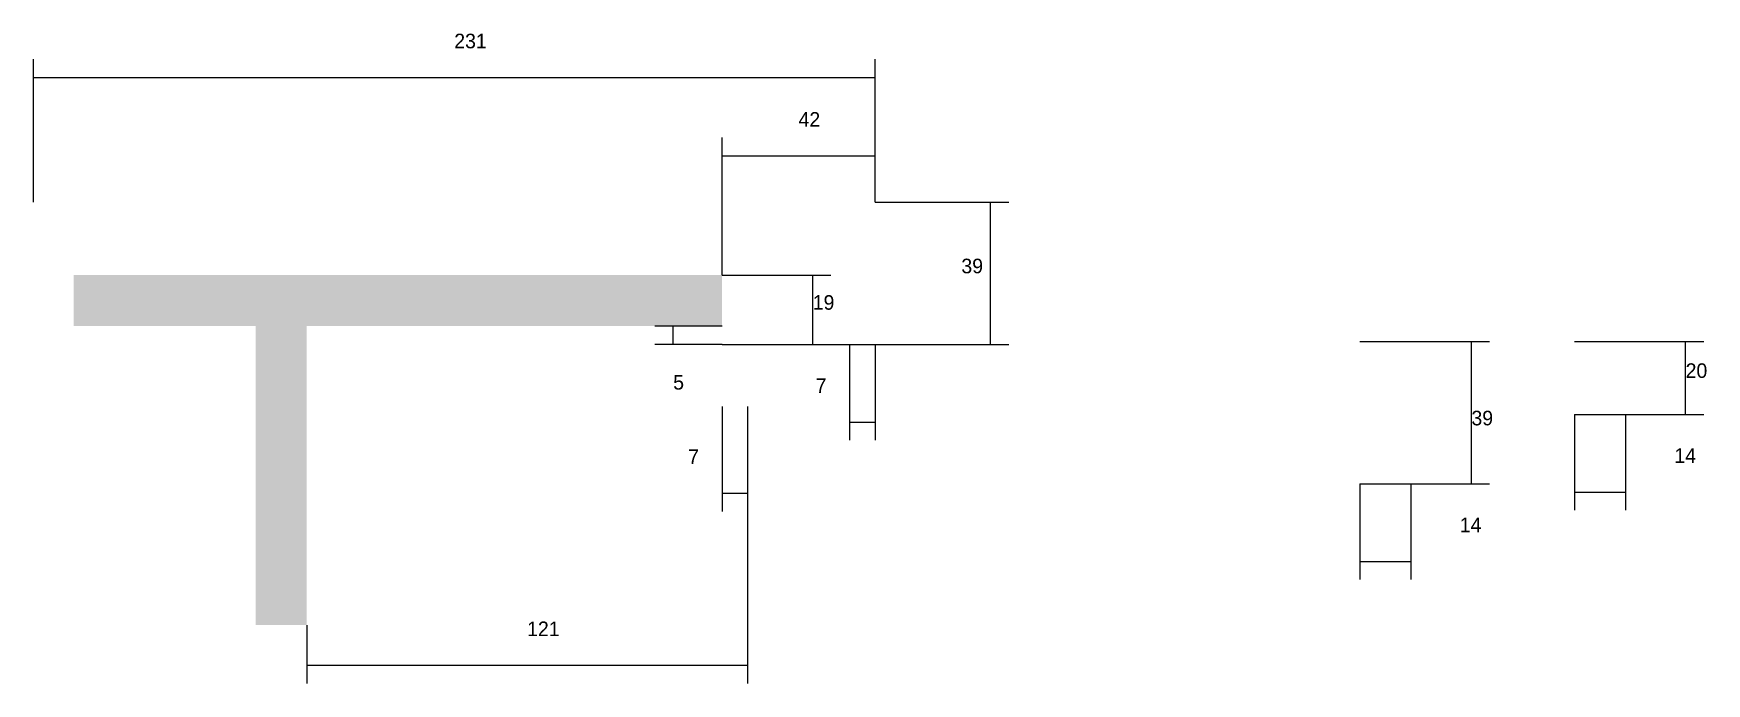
# Model space of a CAD drawing. Header units: metres. Extents: x 926 to 2758, y -5869 to -5529.
# Drawn here: x 926.3 to 1385.5, y -5707 to -5528.7 of the extents above; entities that cross this region are included whole.
import ezdxf

# ---------------------------------------------------------------- set-up
doc = ezdxf.new("R2010")
doc.units = ezdxf.units.M
doc.layers.add('COTA', color=2, linetype='Continuous')
doc.layers.add('Paineis', color=7, linetype='Continuous')

msp = doc.modelspace()

# ---------------------------------------------------------------- texts
at = {"layer": 'COTA'}
for s, p in [('231', (1041.8, -5532.8)), ('42', (1136.3, -5554.3)), ('39', (1181, -5594.5)), ('19', (1140.2, -5604.5)), ('20', (1379.8, -5623.2)), ('5', (1101.9, -5626.4)), ('7', (1141, -5627.3)), ('39', (1321, -5636.2)), ('7', (1106, -5646.8)), ('14', (1376.7, -5646.5)), ('14', (1317.8, -5665.5)), ('121', (1061.8, -5694))]:
    msp.add_text(s, height=4, dxfattribs=at).set_placement(p)

# ---------------------------------------------------------------- hatches: boundary and pattern name
at = {"layer": 'COTA'}
h = msp.add_hatch(dxfattribs=at)
h.set_pattern_fill('AR-CONC', scale=0.03)
h.paths.add_polyline_path([(1001.3, -5609), (1115.3, -5609), (1115.3, -5595), (937.3, -5595), (937.3, -5609), (987.3, -5609), (987.3, -5631), (987.3, -5691), (1001.3, -5691), (1001.3, -5631)])

# ---------------------------------------------------------------- linework, layer by layer
for p, q in [((926.3, -5575), (926.3, -5535.8)), ((1157.3, -5575), (1157.3, -5535.8)), ((926.3, -5540.8), (1157.3, -5540.8)), ((1115.3, -5595), (1115.3, -5557.3)), ((1157.3, -5575), (1157.3, -5557.3)), ((1115.3, -5562.3), (1157.3, -5562.3)), ((1157.3, -5575), (1194, -5575)), ((1189, -5614), (1189, -5575)), ((1115.3, -5595), (1145.2, -5595)), ((1140.2, -5614), (1140.2, -5595)), ((1115.3, -5609), (1096.9, -5609)), ((1101.9, -5614), (1101.9, -5609)), ((1115.3, -5614), (1096.9, -5614)), ((1122.3, -5614), (1145.2, -5614)), ((1150.3, -5614), (1150.3, -5640.3)), ((1157.3, -5614), (1194, -5614)), ((1157.3, -5614), (1157.3, -5640.3)), ((1304.4, -5613.2), (1326, -5613.2)), ((1321, -5652.2), (1321, -5613.2)), ((1363.3, -5613.2), (1384.8, -5613.2)), ((1379.8, -5633.2), (1379.8, -5613.2)), ((1115.3, -5631), (1115.3, -5659.8)), ((1122.3, -5631), (1122.3, -5659.8)), ((1122.3, -5631), (1122.3, -5707)), ((1349.3, -5633.2), (1349.3, -5659.5)), ((1363.3, -5633.2), (1384.8, -5633.2)), ((1363.3, -5633.2), (1363.3, -5659.5)), ((1150.3, -5635.3), (1157.3, -5635.3)), ((1290.4, -5652.2), (1290.4, -5678.5)), ((1304.4, -5652.2), (1326, -5652.2)), ((1304.4, -5652.2), (1304.4, -5678.5)), ((1115.3, -5654.8), (1122.3, -5654.8)), ((1349.3, -5654.5), (1363.3, -5654.5)), ((1290.4, -5673.5), (1304.4, -5673.5)), ((1001.3, -5691), (1001.3, -5707)), ((1001.3, -5702), (1122.3, -5702))]:
    msp.add_line(p, q, dxfattribs=at)
at = {"layer": 'Paineis'}
for p, q in [((1115.3, -5614), (1157.3, -5614)), ((1290.4, -5613.2), (1304.4, -5613.2)), ((1349.3, -5613.2), (1363.3, -5613.2)), ((1349.3, -5633.2), (1363.3, -5633.2)), ((1290.4, -5652.2), (1304.4, -5652.2))]:
    msp.add_line(p, q, dxfattribs=at)

msp.set_redraw_order([(e.dxf.handle, doc.entitydb.next_handle()) for e in msp.query("TEXT MTEXT ATTDEF DIMENSION ARC_DIMENSION")])  # texts and dimensions are drawn at this point

doc.saveas('drawing.dxf')
